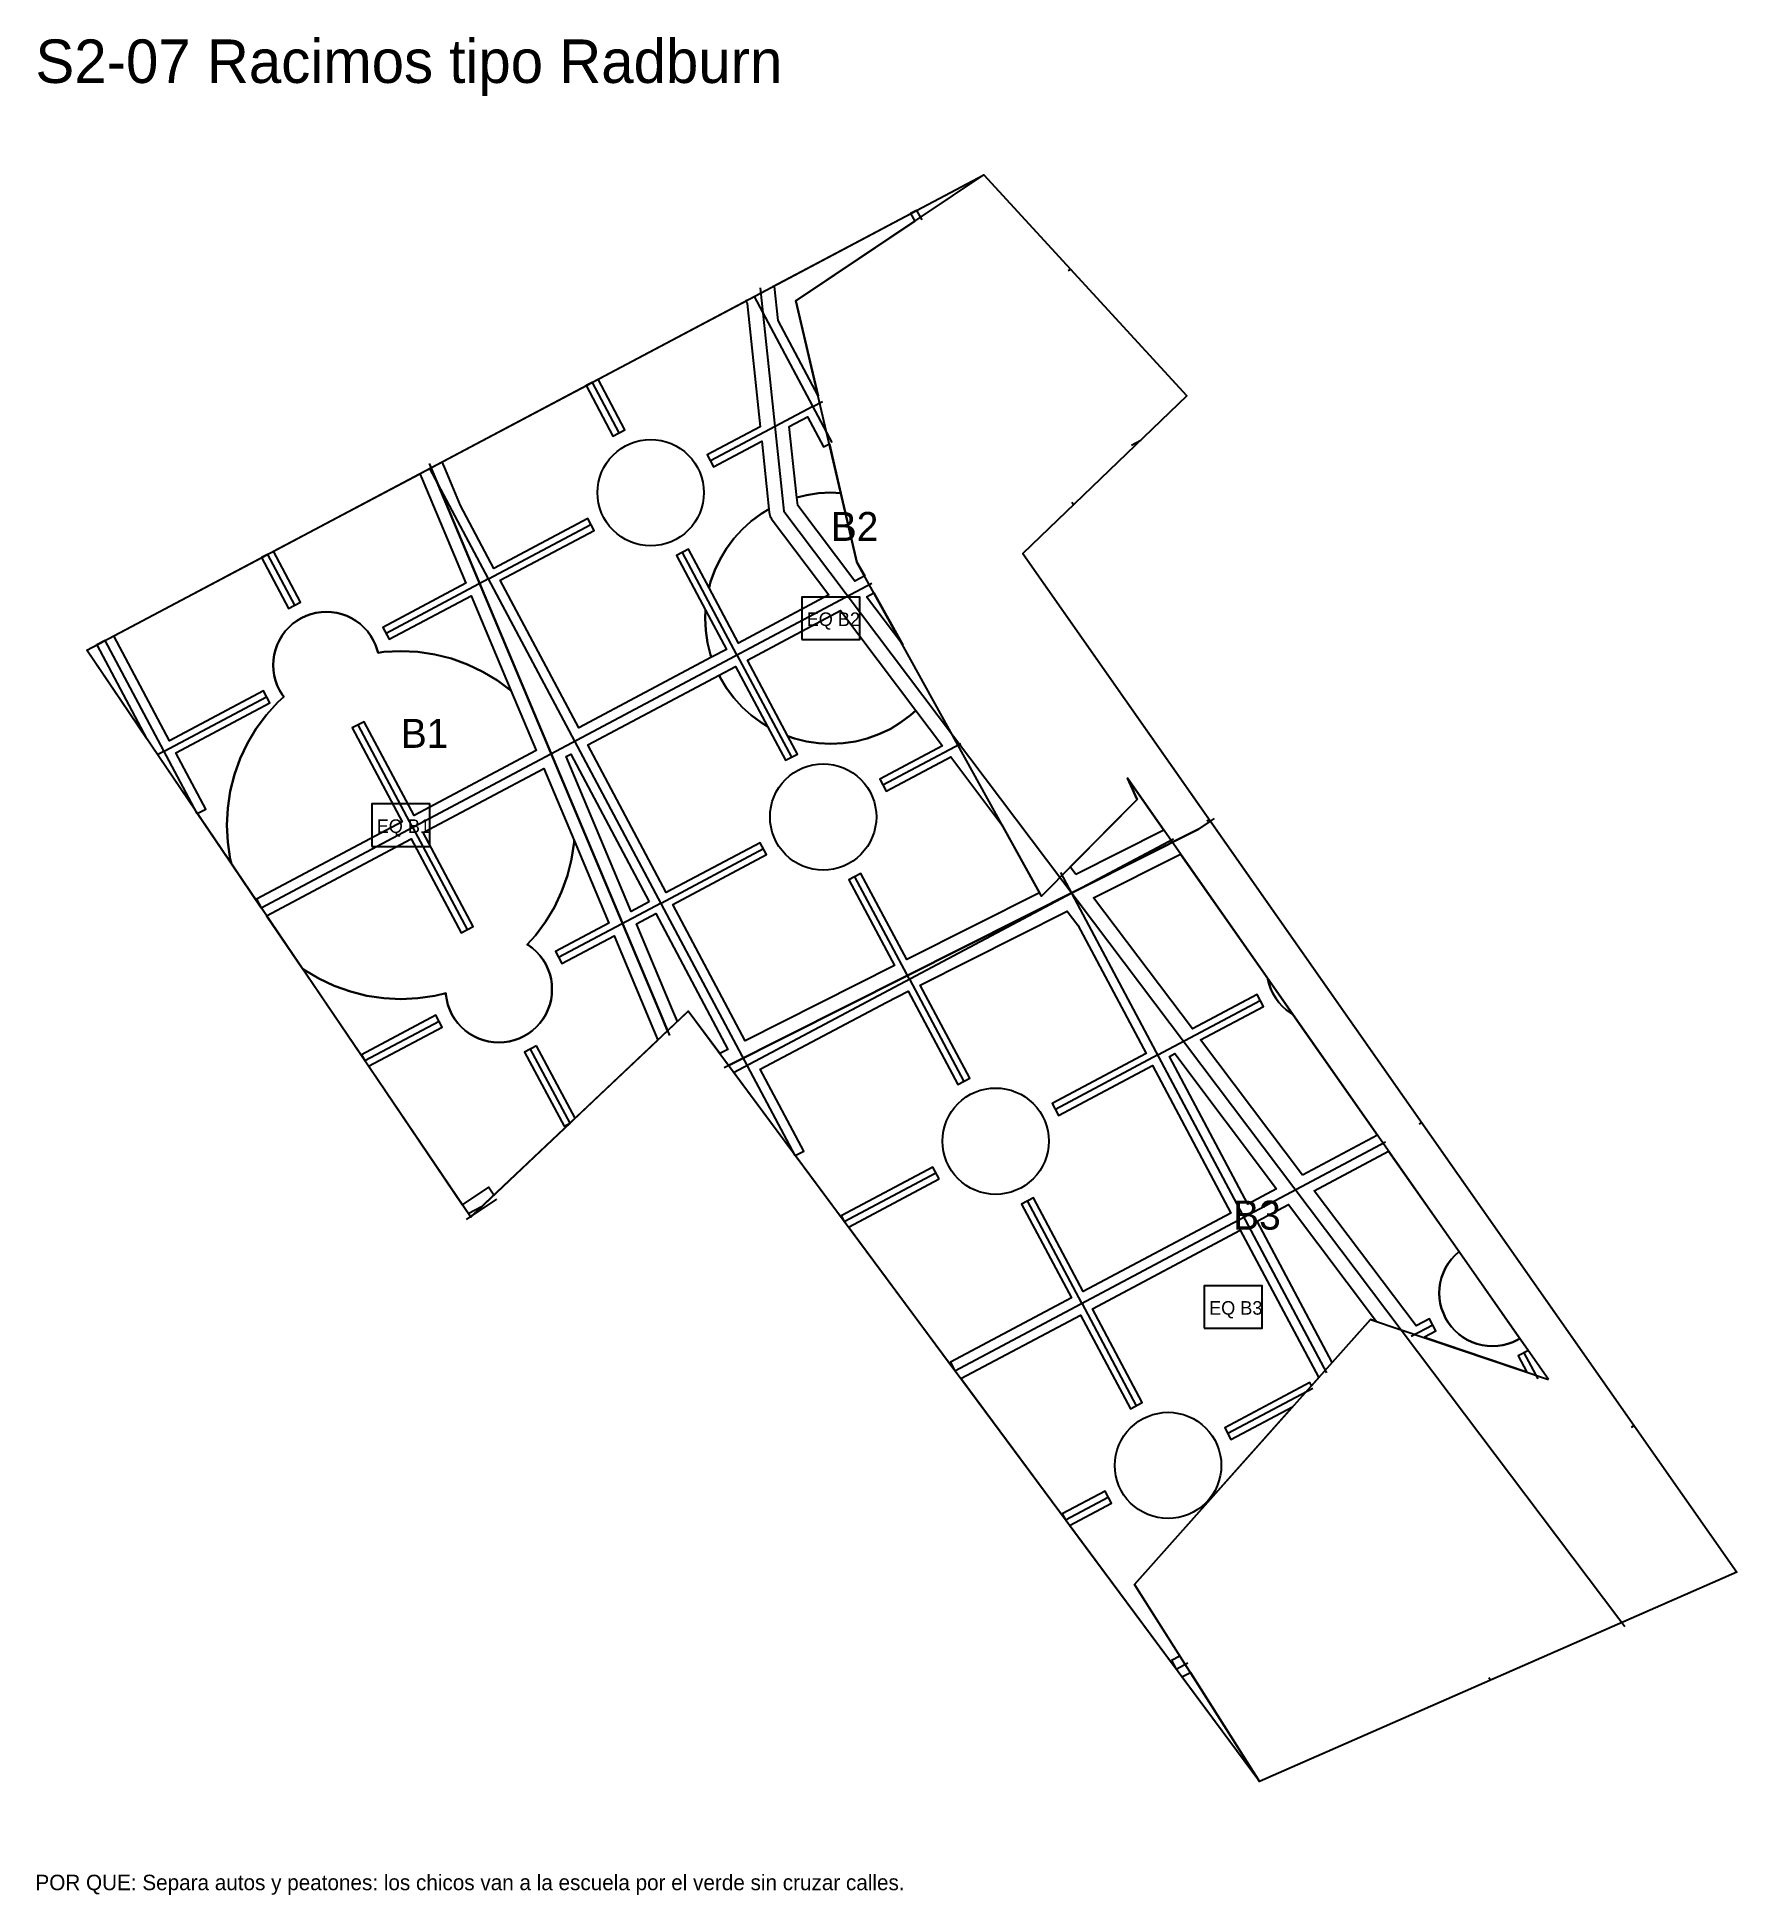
# Model space of a CAD drawing. Header units: metres. Extents: x 3873 to 16340, y -5213 to 3289.
# Drawn here: x 8582 to 10340, y -985 to 937 of the extents above; entities that cross this region are included whole.
import ezdxf

# ---------------------------------------------------------------- set-up
doc = ezdxf.new("R2010")
doc.units = ezdxf.units.M
for name, color, linetype in [('EQUIPAMIENTO', 5, 'Continuous'), ('LIMITE-INTERVENCION', 30, 'Continuous'), ('MANZANAS-PROPUESTAS', 33, 'Continuous'), ('SECTORES', 1, 'Continuous'), ('TEXTO', 7, 'Continuous'), ('VERDE-OBLIGATORIO', 3, 'Continuous'), ('VERDE-PROPUESTO', 82, 'Continuous'), ('VIA-BOULEVARD', 30, 'Continuous'), ('VIA-PRIMARIA', 1, 'Continuous'), ('VIA-SECUNDARIA', 8, 'Continuous'), ('VIA-TERCIARIA', 9, 'Continuous')]:
    doc.layers.add(name, color=color, linetype=linetype)

msp = doc.modelspace()

# ---------------------------------------------------------------- texts
at = {"layer": 'EQUIPAMIENTO'}
for s, p in [('EQ B2', (9377.8, 328.1)), ('EQ B1', (8933, 114)), ('EQ B3', (9794.1, -384.5))]:
    msp.add_text(s, height=14, dxfattribs=at).set_placement(p)
at = {"layer": 'SECTORES'}
for s, p in [('B2', (9402.8, 416.1)), ('B1', (8958, 202)), ('B3', (9819.1, -296.5))]:
    msp.add_text(s, height=30, dxfattribs=at).set_placement(p)
at = {"layer": 'TEXTO'}
for s, height, p in [('S2-07 Racimos tipo Radburn', 45, (8580, 890)), ('POR QUE: Separa autos y peatones: los chicos van a la escuela por el verde sin cruzar calles.', 16, (8580, -980))]:
    msp.add_text(s, height=height, dxfattribs=at).set_placement(p)

# ---------------------------------------------------------------- linework, layer by layer
at = {"layer": 'EQUIPAMIENTO'}
for points in [[(9372.8, 314.1), (9432.8, 314.1), (9432.8, 358.1), (9372.8, 358.1), (9372.8, 314.1)], [(8928, 100), (8988, 100), (8988, 144), (8928, 144), (8928, 100)], [(9789.1, -398.5), (9849.1, -398.5), (9849.1, -354.5), (9789.1, -354.5), (9789.1, -398.5)]]:
    msp.add_lwpolyline(points, close=True, dxfattribs=at)
at = {"layer": 'LIMITE-INTERVENCION'}
msp.add_lwpolyline([(8633, 303), (9561, 795), (9771.2, 566.4), (9601.5, 403.2), (10340, -651), (9846.2, -867.6), (9255.3, -70.6), (9030.2, -283.5), (8633, 303)], close=True, dxfattribs=at)
at = {"layer": 'MANZANAS-PROPUESTAS'}
for points in [[(9485.3, 754.9), (9489.5, 747.1), (9366.7, 664.7), (9389.7, 566.3), (9348.2, 644.2), (9344.5, 679.5), (9342.9, 679.4), (9491.5, 758.2), (9485.3, 754.9)], [(9149.6, 576.9), (9177.4, 524.6), (9189.8, 531.2), (9162, 583.4), (9315.9, 665), (9315.9, 665), (9314.8, 664.5), (9316.2, 661.9), (9329.7, 534.2), (9275, 505.1), (9281.5, 492.7), (9331.3, 519.2), (9338.7, 449.1), (9330.6, 444.2), (9320.3, 436.6), (9310.9, 428.1), (9302.3, 418.6), (9294.7, 408.4), (9288.2, 397.4), (9282.7, 385.9), (9278.4, 373.9), (9276.8, 367.5), (9255.5, 407.5), (9243.1, 401), (9273.2, 344.4), (9272.8, 336.1), (9273.4, 323.4), (9275.3, 310.8), (9278.4, 298.4), (9279.4, 295.7), (9142, 222.6), (9060.8, 375.4), (9157.9, 427), (9151.4, 439.4), (9054.2, 387.7), (9019.6, 452.9), (9004, 490), (9004, 490.1), (9000.6, 497.9), (9155.8, 580.2), (9149.6, 576.9)], [(9359.8, 534.4), (9378.7, 544.4), (9395.2, 513.4), (9401.3, 516.6), (9413.2, 465.6), (9402.8, 466.1), (9390.1, 465.5), (9377.5, 463.6), (9367.6, 461.2), (9359.8, 534.4)], [(8813.9, 398.9), (8841.9, 346.2), (8854.3, 352.8), (8826.2, 405.4), (8977.6, 485.7), (8980, 479.9), (9025.3, 372.3), (8939.5, 326.7), (8946, 314.3), (9030.7, 359.4), (9071.9, 261.4), (9058, 271.7), (9042.9, 280.8), (9026.9, 288.3), (9010.3, 294.3), (8993.1, 298.6), (8975.7, 301.2), (8958, 302), (8940.4, 301.2), (8934.4, 300.3), (8933.6, 303.6), (8931.7, 308.7), (8929.4, 313.6), (8926.7, 318.2), (8923.5, 322.6), (8919.8, 326.6), (8915.8, 330.2), (8911.5, 333.4), (8906.9, 336.2), (8902, 338.5), (8896.9, 340.3), (8891.7, 341.6), (8886.3, 342.4), (8880.9, 342.7), (8875.5, 342.4), (8870.2, 341.6), (8865, 340.3), (8859.9, 338.5), (8855, 336.2), (8850.4, 333.4), (8846, 330.2), (8842, 326.6), (8838.4, 322.6), (8835.2, 318.2), (8832.4, 313.6), (8830.1, 308.7), (8828.3, 303.6), (8827, 298.4), (8826.2, 293.1), (8825.9, 287.7), (8826.2, 282.3), (8827, 276.9), (8828.3, 271.7), (8830.1, 266.6), (8832.4, 261.7), (8835.2, 257.1), (8836.9, 254.9), (8830.7, 249.3), (8818.9, 236.2), (8808.4, 222), (8799.3, 206.9), (8791.7, 190.9), (8785.8, 174.3), (8781.5, 157.1), (8778.9, 139.7), (8778, 122), (8778.9, 104.4), (8781.5, 86.9), (8782.7, 81.9), (8813.4, 36.6), (8813.4, 36.6), (8747.4, 134), (8756.3, 138.7), (8725.3, 197), (8822.4, 248.6), (8815.8, 261), (8718.7, 209.3), (8661, 317.9), (8820.1, 402.2), (8813.9, 398.9)], [(8643.4, 308.5), (8694.7, 211.8), (8633, 303), (8652.2, 313.2), (8643.4, 308.5)], [(9518.3, 204.1), (9453.4, 169.6), (9459.9, 157.2), (9526.9, 192.8), (9579.8, 122.5), (9618.7, 52.1), (9481.3, -17.1), (9433.9, 72), (9421.5, 65.5), (9468.8, -23.3), (9314.2, -101.1), (9239.2, 39.9), (9336.3, 91.5), (9329.8, 103.9), (9232.6, 52.2), (9151.4, 205), (9287.1, 277.1), (9288.2, 274.9), (9294.7, 263.9), (9302.3, 253.7), (9310.9, 244.2), (9320.3, 235.7), (9330.6, 228.1), (9337.2, 224.1), (9355.8, 189.1), (9368.2, 195.6), (9358.3, 214.2), (9365.1, 211.7), (9377.5, 208.6), (9390.1, 206.8), (9402.8, 206.1), (9415.6, 206.8), (9428.2, 208.6), (9440.5, 211.7), (9452.6, 216), (9464.1, 221.5), (9475, 228.1), (9485.3, 235.7), (9490.8, 240.6), (9518.3, 204.1)], [(9215, 42.8), (9196.2, 32.8), (9128.9, 193), (9133.8, 195.6), (9215, 42.8)], [(9656.3, 71), (9650.4, 78.8), (9719.7, 148.7), (9709.6, 170.5), (9747.2, 116.8), (9656.3, 71)], [(9098.4, -106.4), (9086, -112.9), (9126.8, -189.6), (9133, -186.3), (9054.2, -260.8), (9048.7, -252.5), (9021.5, -270.7), (8924.5, -127.5), (9000.8, -86.9), (8994.2, -74.5), (8917.3, -115.5), (8920.6, -121.6), (8819.1, 28.3), (8855.8, -26), (8858, -27.6), (8873.2, -36.7), (8889.1, -44.3), (8905.8, -50.2), (8922.9, -54.5), (8940.4, -57.1), (8958, -58), (8975.7, -57.1), (8993.1, -54.5), (9004.5, -51.7), (9004.6, -53.2), (9005.4, -58.6), (9006.7, -63.8), (9008.5, -68.9), (9010.8, -73.8), (9013.6, -78.4), (9016.8, -82.7), (9020.4, -86.7), (9024.4, -90.4), (9028.8, -93.6), (9033.4, -96.4), (9038.3, -98.7), (9043.4, -100.5), (9048.6, -101.8), (9053.9, -102.6), (9059.3, -102.9), (9064.7, -102.6), (9070.1, -101.8), (9075.3, -100.5), (9080.4, -98.7), (9085.3, -96.4), (9089.9, -93.6), (9094.2, -90.4), (9098.2, -86.7), (9101.8, -82.7), (9105.1, -78.4), (9107.8, -73.8), (9110.1, -68.9), (9112, -63.8), (9113.3, -58.6), (9114.1, -53.2), (9114.3, -47.9), (9114.1, -42.5), (9113.3, -37.1), (9112, -31.9), (9110.1, -26.8), (9107.8, -21.9), (9105.1, -17.3), (9101.8, -13), (9098.2, -9), (9094.2, -5.3), (9089.9, -2.1), (9088.8, -1.4), (9097.2, 7.8), (9107.7, 22), (9116.8, 37.2), (9124.3, 53.1), (9130.3, 69.8), (9134.6, 86.9), (9137.2, 104.4), (9137.2, 106), (9173.1, 20.6), (9117.9, -8.8), (9124.4, -21.2), (9178.6, 7.6), (9215, -79), (9223.8, -100.4), (9138.2, -181.3), (9098.4, -106.4)], [(9890.8, -240), (9785.3, -100.2), (9850.3, -65.6), (9843.7, -53.3), (9776.8, -88.8), (9674.6, 46.7), (9764.6, 91.9), (9854.7, -36.7), (9854.8, -37.3), (9856.1, -42.5), (9858, -47.6), (9860.3, -52.5), (9863, -57.1), (9866.3, -61.5), (9869.9, -65.5), (9873.9, -69.1), (9878.2, -72.3), (9880.7, -73.8), (9968.3, -198.8), (9890.8, -240)], [(9244, -81.3), (9239, -69.1), (9239, -69), (9201.6, 19.9), (9221.6, 30.5), (9296.3, -110.1), (9287.8, -114.4), (9255.3, -70.6), (9244, -81.3)], [(9514.7, -244), (9508.2, -231.7), (9413.4, -282.1), (9416.7, -288.2), (9366, -219.9), (9374.8, -215.2), (9329.8, -130.6), (9459.9, -61.4), (9482.8, -49.8), (9534.2, -146.5), (9546.6, -139.9), (9495.3, -43.5), (9647.4, 33), (9658.3, 18.4), (9728.9, -114.3), (9631.8, -165.9), (9638.3, -178.3), (9735.5, -126.7), (9816.7, -279.4), (9663.9, -360.6), (9612.3, -263.5), (9599.9, -270.1), (9651.6, -367.2), (9526.4, -433.8), (9531.1, -442.6), (9420.9, -293.9), (9514.7, -244)], [(9863.9, -254.3), (9834.3, -270), (9753.1, -117.3), (9758.5, -114.4), (9863.9, -254.3)], [(10016.9, -407.4), (10028.7, -401.1), (10022.1, -388.8), (10008.4, -396.1), (9902.9, -256.2), (9979.8, -215.3), (10052.7, -319.3), (10052.3, -319.6), (10048.3, -323.2), (10044.7, -327.2), (10041.4, -331.5), (10038.7, -336.2), (10036.4, -341), (10034.5, -346.1), (10033.2, -351.4), (10032.4, -356.7), (10032.2, -362.1), (10032.4, -367.5), (10033.2, -372.8), (10034.5, -378.1), (10036.4, -383.1), (10038.7, -388), (10041.4, -392.7), (10044.7, -397), (10048.3, -401), (10052.3, -404.6), (10056.6, -407.8), (10061.2, -410.6), (10066.1, -412.9), (10071.2, -414.7), (10076.4, -416), (10081.8, -416.8), (10087.2, -417.1), (10092.6, -416.8), (10097.9, -416), (10103.1, -414.7), (10108.2, -412.9), (10113.1, -410.6), (10115.6, -409.1), (10124.4, -421.6), (10113.9, -427.2), (10122.7, -443.9), (10017.8, -408.5), (10016.9, -407.4)], [(9843.7, -287.7), (9876.1, -270.5), (9967.4, -391.6), (9961, -389.4), (9921.5, -433.9), (9843.7, -287.7)], [(9755.3, -742.4), (9760, -751.3), (9649.7, -602.6), (9693.1, -579.5), (9686.6, -567.2), (9642.2, -590.7), (9645.5, -596.9), (9537.1, -450.7), (9661, -384.9), (9712.6, -482), (9725, -475.4), (9673.3, -378.3), (9826.1, -297.1), (9907.1, -449.3), (9908.3, -448.7), (9900, -458), (9898.2, -454.6), (9810.2, -501.5), (9816.7, -513.8), (9880.5, -479.9), (9717, -663.8), (9763.9, -737.8), (9755.3, -742.4)], [(9766, -759.4), (9774.7, -754.8), (9846.2, -867.6), (9766, -759.4)]]:
    msp.add_lwpolyline(points, close=True, dxfattribs=at)
at = {"layer": 'SECTORES'}
for points in [[(8989.1, 491.8), (9561, 795), (9771.2, 566.4), (9601.5, 403.2), (9795.5, 126.3), (9783, 118), (9296.9, -126.6), (9255.3, -70.6), (9233.9, -90.8), (9227, -74), (8992, 485), (8989.1, 491.8)], [(9030.2, -283.5), (9030, -283.1), (8633, 303), (8989.1, 491.8), (8992, 485), (9227, -74), (9233.9, -90.8), (9032.1, -281.7), (9030.2, -283.5)], [(9795.5, 126.3), (10340, -651), (9846.2, -867.6), (9296.9, -126.6), (9783, 118), (9795.5, 126.3)]]:
    msp.add_lwpolyline(points, close=True, dxfattribs=at)
at = {"layer": 'VERDE-OBLIGATORIO'}
msp.add_lwpolyline([(10145.3, -451.5), (9709.6, 170.5), (9719.7, 148.7), (9620.6, 48.7), (9429.8, 394.3), (9366.7, 664.7), (9561, 795), (9771.2, 566.4), (9601.5, 403.2), (10340, -651), (9846.2, -867.6), (9717, -663.8), (9961, -389.4), (10145.3, -451.5)], close=True, dxfattribs=at)
at = {"layer": 'VERDE-PROPUESTO'}
for points in [[(9255.3, 427.2), (9251.3, 423.5), (9247, 420.3), (9242.4, 417.6), (9237.5, 415.3), (9232.4, 413.4), (9227.2, 412.1), (9221.8, 411.3), (9216.5, 411.1), (9211.1, 411.3), (9205.7, 412.1), (9200.5, 413.4), (9195.4, 415.3), (9190.5, 417.6), (9185.9, 420.3), (9181.6, 423.5), (9177.6, 427.2), (9173.9, 431.2), (9170.7, 435.5), (9167.9, 440.1), (9165.6, 445), (9163.8, 450.1), (9162.5, 455.3), (9161.7, 460.7), (9161.5, 466.1), (9161.7, 471.5), (9162.5, 476.8), (9163.8, 482), (9165.6, 487.1), (9167.9, 492), (9170.7, 496.6), (9173.9, 501), (9177.6, 505), (9181.6, 508.6), (9185.9, 511.8), (9190.5, 514.6), (9195.4, 516.9), (9200.5, 518.7), (9205.7, 520), (9211.1, 520.8), (9216.5, 521.1), (9221.8, 520.8), (9227.2, 520), (9232.4, 518.7), (9237.5, 516.9), (9242.4, 514.6), (9247, 511.8), (9251.3, 508.6), (9255.3, 505), (9259, 501), (9262.2, 496.6), (9265, 492), (9267.3, 487.1), (9269.1, 482), (9270.4, 476.8), (9271.2, 471.5), (9271.5, 466.1), (9271.2, 460.7), (9270.4, 455.3), (9269.1, 450.1), (9267.3, 445), (9265, 440.1), (9262.2, 435.5), (9259, 431.2), (9255.3, 427.2)], [(9390.1, 465.5), (9402.8, 466.1), (9413.2, 465.6), (9429.8, 394.3), (9437.8, 379.9), (9427.5, 374.4), (9368.5, 452.7), (9367.6, 461.2), (9377.5, 463.6), (9390.1, 465.5)], [(9282.7, 385.9), (9288.2, 397.4), (9294.7, 408.4), (9302.3, 418.6), (9310.9, 428.1), (9320.3, 436.6), (9330.6, 444.2), (9338.7, 449.1), (9339.1, 445.4), (9339.3, 444.1), (9339.6, 442.8), (9340, 441.5), (9340.6, 440.3), (9341.3, 439.1), (9342, 438), (9400.7, 360.2), (9307.1, 310.4), (9276.8, 367.5), (9278.4, 373.9), (9282.7, 385.9)], [(9439.7, 358.2), (9447.4, 362.4), (9477.1, 308.7), (9439.7, 358.2)], [(8781.5, 86.9), (8778.9, 104.4), (8778, 122), (8778.9, 139.7), (8781.5, 157.1), (8785.8, 174.3), (8791.7, 190.9), (8799.3, 206.9), (8808.4, 222), (8818.9, 236.2), (8830.7, 249.3), (8836.9, 254.9), (8835.2, 257.1), (8832.4, 261.7), (8830.1, 266.6), (8828.3, 271.7), (8827, 276.9), (8826.2, 282.3), (8825.9, 287.7), (8826.2, 293.1), (8827, 298.4), (8828.3, 303.6), (8830.1, 308.7), (8832.4, 313.6), (8835.2, 318.2), (8838.4, 322.6), (8842, 326.6), (8846, 330.2), (8850.4, 333.4), (8855, 336.2), (8859.9, 338.5), (8865, 340.3), (8870.2, 341.6), (8875.5, 342.4), (8880.9, 342.7), (8886.3, 342.4), (8891.7, 341.6), (8896.9, 340.3), (8902, 338.5), (8906.9, 336.2), (8911.5, 333.4), (8915.8, 330.2), (8919.8, 326.6), (8923.5, 322.6), (8926.7, 318.2), (8929.4, 313.6), (8931.7, 308.7), (8933.6, 303.6), (8934.4, 300.3), (8940.4, 301.2), (8958, 302), (8975.7, 301.2), (8993.1, 298.6), (9010.3, 294.3), (9026.9, 288.3), (9042.9, 280.8), (9058, 271.7), (9071.9, 261.4), (9098, 199.2), (8971.6, 132), (8920, 229.1), (8907.6, 222.6), (8959.3, 125.4), (8808.7, 45.4), (8813.4, 36.6), (8782.7, 81.9), (8781.5, 86.9)], [(9275.3, 310.8), (9273.4, 323.4), (9272.8, 336.1), (9273.2, 344.4), (9294.8, 303.8), (9279.4, 295.7), (9278.4, 298.4), (9275.3, 310.8)], [(9475, 228.1), (9464.1, 221.5), (9452.6, 216), (9440.5, 211.7), (9428.2, 208.6), (9415.6, 206.8), (9402.8, 206.1), (9390.1, 206.8), (9377.5, 208.6), (9365.1, 211.7), (9358.3, 214.2), (9316.5, 292.8), (9412.9, 344), (9490.8, 240.6), (9485.3, 235.7), (9475, 228.1)], [(9320.3, 235.7), (9310.9, 244.2), (9302.3, 253.7), (9294.7, 263.9), (9288.2, 274.9), (9287.1, 277.1), (9304.2, 286.2), (9337.2, 224.1), (9330.6, 228.1), (9320.3, 235.7)], [(9098.2, -86.7), (9094.2, -90.4), (9089.9, -93.6), (9085.3, -96.4), (9080.4, -98.7), (9075.3, -100.5), (9070.1, -101.8), (9064.7, -102.6), (9059.3, -102.9), (9053.9, -102.6), (9048.6, -101.8), (9043.4, -100.5), (9038.3, -98.7), (9033.4, -96.4), (9028.8, -93.6), (9024.4, -90.4), (9020.4, -86.7), (9016.8, -82.7), (9013.6, -78.4), (9010.8, -73.8), (9008.5, -68.9), (9006.7, -63.8), (9005.4, -58.6), (9004.6, -53.2), (9004.5, -51.7), (8993.1, -54.5), (8975.7, -57.1), (8958, -58), (8940.4, -57.1), (8922.9, -54.5), (8905.8, -50.2), (8889.1, -44.3), (8873.2, -36.7), (8858, -27.6), (8855.8, -26), (8819.1, 28.3), (8968.6, 107.8), (9020.3, 10.7), (9032.7, 17.2), (8981, 114.4), (9105.8, 180.7), (9137.2, 106), (9137.2, 104.4), (9134.6, 86.9), (9130.3, 69.8), (9124.3, 53.1), (9116.8, 37.2), (9107.7, 22), (9097.2, 7.8), (9088.8, -1.4), (9089.9, -2.1), (9094.2, -5.3), (9098.2, -9), (9101.8, -13), (9105.1, -17.3), (9107.8, -21.9), (9110.1, -26.8), (9112, -31.9), (9113.3, -37.1), (9114.1, -42.5), (9114.3, -47.9), (9114.1, -53.2), (9113.3, -58.6), (9112, -63.8), (9110.1, -68.9), (9107.8, -73.8), (9105.1, -78.4), (9101.8, -82.7), (9098.2, -86.7)], [(9433.7, 91.7), (9429.7, 88), (9425.4, 84.8), (9420.8, 82), (9415.9, 79.7), (9410.8, 77.9), (9405.6, 76.6), (9400.2, 75.8), (9394.9, 75.5), (9389.5, 75.8), (9384.1, 76.6), (9378.9, 77.9), (9373.8, 79.7), (9368.9, 82), (9364.3, 84.8), (9360, 88), (9356, 91.7), (9352.3, 95.7), (9349.1, 100), (9346.3, 104.6), (9344, 109.5), (9342.2, 114.6), (9340.9, 119.8), (9340.1, 125.2), (9339.9, 130.5), (9340.1, 135.9), (9340.9, 141.3), (9342.2, 146.5), (9344, 151.6), (9346.3, 156.5), (9349.1, 161.1), (9352.3, 165.4), (9356, 169.4), (9360, 173.1), (9364.3, 176.3), (9368.9, 179), (9373.8, 181.4), (9378.9, 183.2), (9384.1, 184.5), (9389.5, 185.3), (9394.9, 185.5), (9400.2, 185.3), (9405.6, 184.5), (9410.8, 183.2), (9415.9, 181.4), (9420.8, 179), (9425.4, 176.3), (9429.7, 173.1), (9433.7, 169.4), (9437.4, 165.4), (9440.6, 161.1), (9443.4, 156.5), (9445.7, 151.6), (9447.5, 146.5), (9448.8, 141.3), (9449.6, 135.9), (9449.9, 130.5), (9449.6, 125.2), (9448.8, 119.8), (9447.5, 114.6), (9445.7, 109.5), (9443.4, 104.6), (9440.6, 100), (9437.4, 95.7), (9433.7, 91.7)], [(9878.2, -72.3), (9873.9, -69.1), (9869.9, -65.5), (9866.3, -61.5), (9863, -57.1), (9860.3, -52.5), (9858, -47.6), (9856.1, -42.5), (9854.8, -37.3), (9854.7, -36.7), (9880.7, -73.8), (9878.2, -72.3)], [(9615.8, -239.9), (9612.1, -243.9), (9608.1, -247.5), (9603.8, -250.7), (9599.2, -253.5), (9594.3, -255.8), (9589.2, -257.6), (9584, -258.9), (9578.6, -259.7), (9573.3, -260), (9567.9, -259.7), (9562.5, -258.9), (9557.3, -257.6), (9552.2, -255.8), (9547.3, -253.5), (9542.7, -250.7), (9538.4, -247.5), (9534.4, -243.9), (9530.7, -239.9), (9527.5, -235.5), (9524.7, -230.9), (9522.4, -226), (9520.6, -220.9), (9519.3, -215.7), (9518.5, -210.4), (9518.3, -205), (9518.5, -199.6), (9519.3, -194.2), (9520.6, -189), (9522.4, -183.9), (9524.7, -179), (9527.5, -174.4), (9530.7, -170.1), (9534.4, -166.1), (9538.4, -162.5), (9542.7, -159.2), (9547.3, -156.5), (9552.2, -154.2), (9557.3, -152.3), (9562.5, -151), (9567.9, -150.2), (9573.3, -150), (9578.6, -150.2), (9584, -151), (9589.2, -152.3), (9594.3, -154.2), (9599.2, -156.5), (9603.8, -159.2), (9608.1, -162.5), (9612.1, -166.1), (9615.8, -170.1), (9619, -174.4), (9621.8, -179), (9624.1, -183.9), (9625.9, -189), (9627.2, -194.2), (9628, -199.6), (9628.3, -205), (9628, -210.4), (9627.2, -215.7), (9625.9, -220.9), (9624.1, -226), (9621.8, -230.9), (9619, -235.5), (9615.8, -239.9)], [(10113.1, -410.6), (10108.2, -412.9), (10103.1, -414.7), (10097.9, -416), (10092.6, -416.8), (10087.2, -417.1), (10081.8, -416.8), (10076.4, -416), (10071.2, -414.7), (10066.1, -412.9), (10061.2, -410.6), (10056.6, -407.8), (10052.3, -404.6), (10048.3, -401), (10044.7, -397), (10041.4, -392.7), (10038.7, -388), (10036.4, -383.1), (10034.5, -378.1), (10033.2, -372.8), (10032.4, -367.5), (10032.2, -362.1), (10032.4, -356.7), (10033.2, -351.4), (10034.5, -346.1), (10036.4, -341), (10038.7, -336.2), (10041.4, -331.5), (10044.7, -327.2), (10048.3, -323.2), (10052.3, -319.6), (10052.7, -319.3), (10115.6, -409.1), (10113.1, -410.6)], [(9790.5, -579.4), (9786.5, -583), (9782.2, -586.2), (9777.6, -589), (9772.7, -591.3), (9767.6, -593.1), (9762.4, -594.4), (9757, -595.2), (9751.7, -595.5), (9746.3, -595.2), (9740.9, -594.4), (9735.7, -593.1), (9730.6, -591.3), (9725.7, -589), (9721.1, -586.2), (9716.8, -583), (9712.8, -579.4), (9709.1, -575.4), (9705.9, -571.1), (9703.1, -566.4), (9700.8, -561.5), (9699, -556.5), (9697.7, -551.2), (9696.9, -545.9), (9696.7, -540.5), (9696.9, -535.1), (9697.7, -529.8), (9699, -524.5), (9700.8, -519.4), (9703.1, -514.6), (9705.9, -509.9), (9709.1, -505.6), (9712.8, -501.6), (9716.8, -498), (9721.1, -494.8), (9725.7, -492), (9730.6, -489.7), (9735.7, -487.9), (9740.9, -486.6), (9746.3, -485.8), (9751.7, -485.5), (9757, -485.8), (9762.4, -486.6), (9767.6, -487.9), (9772.7, -489.7), (9777.6, -492), (9782.2, -494.8), (9786.5, -498), (9790.5, -501.6), (9794.2, -505.6), (9797.4, -509.9), (9800.2, -514.6), (9802.5, -519.4), (9804.3, -524.5), (9805.6, -529.8), (9806.4, -535.1), (9806.7, -540.5), (9806.4, -545.9), (9805.6, -551.2), (9804.3, -556.5), (9802.5, -561.5), (9800.2, -566.4), (9797.4, -571.1), (9794.2, -575.4), (9790.5, -579.4)]]:
    msp.add_lwpolyline(points, close=True, dxfattribs=at)
at = {"layer": 'VIA-BOULEVARD'}
msp.add_lwpolyline([(8987.1, 496.4), (8992, 485), (9227, -74), (9235.9, -95.8)], dxfattribs=at)
at = {"layer": 'VIA-PRIMARIA'}
for points in [[(9329.6, 678), (9354, 447), (10218, -699), (10224.1, -707.3)], [(9292.3, -128.9), (9783, 118), (9799.7, 129)], [(9025.8, -285.9), (9057.1, -265)]]:
    msp.add_lwpolyline(points, dxfattribs=at)
at = {"layer": 'VIA-SECUNDARIA'}
for points in [[(9404, 518), (9323.7, 669.2)], [(9713.7, 515.3), (9723.4, 520.4)], [(9366, -219.9), (8987.9, 491.2)], [(8813.4, 36.6), (9445.2, 372.5)], [(8747.4, 134), (8652.2, 313.2)], [(9791.8, 126.4), (9794.4, 127.8)], [(9302.2, -133.9), (9757.1, 107.9)], [(9915.9, -444.7), (9640.6, 73.1)], [(10011.4, -187.2), (10014.1, -185.8)], [(9531.1, -442.6), (9976.7, -205.6)], [(9027.7, -279.8), (9042.2, -272.2)], [(10231.1, -500.8), (10233.8, -499.3)], [(9760, -751.3), (9772, -744.9)], [(10085.1, -762.8), (10083.6, -760.2)]]:
    msp.add_lwpolyline(points, dxfattribs=at)
at = {"layer": 'VIA-TERCIARIA'}
for points in [[(9491.5, 758.2), (9496.8, 748.3)], [(9651, 697.1), (9648.3, 695.7)], [(9155.8, 580.2), (9183.6, 527.9)], [(9384.2, 555.3), (9394.1, 560.5)], [(9384.2, 555.3), (9278.3, 498.9)], [(9652.1, 456.1), (9653.6, 453.3)], [(9048.7, 376.9), (9154.6, 433.2)], [(9305.7, 298.3), (9249.3, 404.3)], [(8820.1, 402.2), (8848.1, 349.5)], [(9048.7, 376.9), (8942.7, 320.5)], [(9305.7, 298.3), (9362, 192.4)], [(8713.2, 198.5), (8819.1, 254.8)], [(8970.1, 119.9), (8913.8, 225.9)], [(8713.2, 198.5), (8706.3, 194.8)], [(9537.1, 206.2), (9456.7, 163.4)], [(8970.1, 119.9), (9026.5, 14)], [(9227.1, 41.3), (9333, 97.7)], [(9484.1, -37.2), (9427.7, 68.7)], [(9227.1, 41.3), (9121.1, -15)], [(9484.1, -37.2), (9540.4, -143.2)], [(9741, -115.8), (9847, -59.4)], [(8920.6, -121.6), (8997.5, -80.7)], [(9133, -186.3), (9092.2, -109.7)], [(9741, -115.8), (9635.1, -172.1)], [(9416.7, -288.2), (9511.4, -237.8)], [(9662.5, -372.7), (9606.1, -266.8)], [(9662.5, -372.7), (9718.8, -478.7)], [(10003.2, -406.8), (10025.4, -395)], [(10134.4, -451), (10120, -423.9)], [(9901.5, -460.8), (9813.5, -507.6)], [(9645.5, -596.9), (9689.8, -573.4)]]:
    msp.add_lwpolyline(points, dxfattribs=at)

msp.set_redraw_order([(e.dxf.handle, doc.entitydb.next_handle()) for e in msp.query("TEXT MTEXT ATTDEF DIMENSION ARC_DIMENSION")])  # texts and dimensions are drawn at this point

doc.saveas('drawing.dxf')
